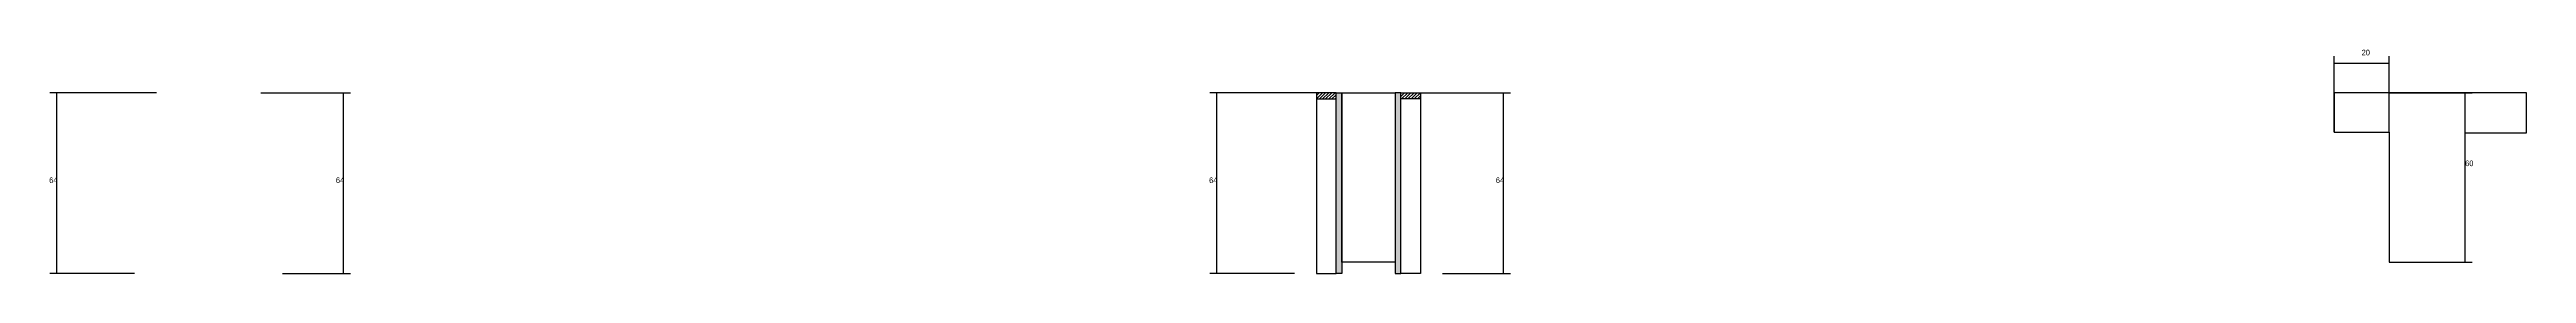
# Model space of a CAD drawing. Header units: metres. Extents: x 3217 to 5468, y 7871 to 9160.
# Drawn here: x 3709 to 5468, y 7871 to 8029 of the extents above; entities that cross this region are included whole.
import ezdxf

# ---------------------------------------------------------------- set-up
doc = ezdxf.new("R2010")
doc.units = ezdxf.units.M
for name, color, linetype in [('CONCRETO', 251, 'Continuous'), ('COTA', 241, 'Continuous'), ('Cota Seção (2x)', 4, 'Continuous'), ('Hachura', 253, 'Continuous'), ('Madeira', 126, 'Continuous'), ('Painéis', 200, 'Continuous')]:
    doc.layers.add(name, color=color, linetype=linetype)

msp = doc.modelspace()

# ---------------------------------------------------------------- hatches: boundary and pattern name
at = {"layer": 'Hachura'}
h = msp.add_hatch(dxfattribs=at)
h.set_pattern_fill('ANSI31', scale=0.5)
h.paths.add_polyline_path([(4622.8, 7994.2), (4622.8, 7998.6), (4622.8, 7998.6), (4608.8, 7998.6), (4608.8, 7998.6), (4608.8, 7994.2), (4608.8, 7994.2), (4622.8, 7994.2)])
h = msp.add_hatch(color=8, dxfattribs=at)
h.dxf.hatch_style = 1
h.paths.add_polyline_path([(4622.8, 7998.6), (4626.8, 7998.6), (4626.8, 7998.6), (4626.8, 7870.6), (4626.8, 7870.6), (4622.8, 7870.6), (4622.8, 7870.6), (4622.8, 7998.6)])
h = msp.add_hatch(color=8, dxfattribs=at)
h.dxf.hatch_style = 1
h.paths.add_polyline_path([(4668.8, 7998.6), (4664.8, 7998.6), (4664.8, 7998.6), (4664.8, 7870.6), (4664.8, 7870.6), (4668.8, 7870.6), (4668.8, 7870.6), (4668.8, 7998.6)])
h = msp.add_hatch(dxfattribs=at)
h.set_pattern_fill('ANSI31', scale=0.5)
h.paths.add_polyline_path([(4668.8, 7994.2), (4668.8, 7998.6), (4668.8, 7998.6), (4682.8, 7998.6), (4682.8, 7998.6), (4682.8, 7994.2), (4682.8, 7994.2), (4668.8, 7994.2)])

# ---------------------------------------------------------------- linework, layer by layer
at = {"layer": 'CONCRETO'}
for points in [[(4626.8, 7998.6), (4626.8, 7998.6), (4664.8, 7998.6), (4664.8, 7970.6), (4664.8, 7970.6), (4664.8, 7878.6), (4626.8, 7878.6), (4626.8, 7998.6)], [(5424.5, 7998.6), (5370.5, 7998.6), (5370.5, 7998.6), (5331.5, 7998.6), (5331.5, 7970.6), (5370.5, 7970.6), (5370.5, 7878.6), (5424.5, 7878.6), (5424.5, 7970.2), (5468.1, 7970.2), (5468.1, 7998.6)]]:
    msp.add_lwpolyline(points, close=True, dxfattribs=at)
at = {"layer": 'COTA'}
for p, q in [((5331.5, 7970.6), (5331.5, 8024.6)), ((5370.5, 7970.6), (5370.5, 8024.6)), ((5331.5, 8019.6), (5370.5, 8019.6)), ((3785.1, 7998.6), (3709.4, 7998.6)), ((3714.4, 7870.6), (3714.4, 7998.6)), ((3859.1, 7998.6), (3923, 7998.6)), ((3918, 7870.6), (3918, 7998.6)), ((4608.8, 7998.6), (4533.1, 7998.6)), ((4538.1, 7870.6), (4538.1, 7998.6)), ((4682.8, 7998.6), (4746.7, 7998.6)), ((4741.7, 7870.6), (4741.7, 7998.6)), ((3769.5, 7870.6), (3709.4, 7870.6)), ((3874.7, 7870.6), (3923, 7870.6)), ((4593.2, 7870.6), (4533.1, 7870.6)), ((4698.4, 7870.6), (4746.7, 7870.6))]:
    msp.add_line(p, q, dxfattribs=at)
at = {"layer": 'Cota Seção (2x)'}
for p, q in [((5370.5, 7998.6), (5429.5, 7998.6)), ((5424.5, 7878.6), (5424.5, 7998.6)), ((5370.5, 7878.6), (5429.5, 7878.6))]:
    msp.add_line(p, q, dxfattribs=at)
at = {"layer": 'Madeira'}
for points in [[(4622.8, 7994.2), (4622.8, 7998.6), (4608.8, 7998.6), (4608.8, 7994.2)], [(4622.8, 7998.6), (4608.8, 7998.6), (4608.8, 7870.6), (4622.8, 7870.6)], [(4668.8, 7994.2), (4668.8, 7998.6), (4682.8, 7998.6), (4682.8, 7994.2)], [(4668.8, 7998.6), (4682.8, 7998.6), (4682.8, 7870.6), (4668.8, 7870.6)]]:
    msp.add_lwpolyline(points, close=True, dxfattribs=at)
at = {"layer": 'Painéis'}
for points in [[(4622.8, 7998.6), (4626.8, 7998.6), (4626.8, 7870.6), (4622.8, 7870.6)], [(4668.8, 7998.6), (4664.8, 7998.6), (4664.8, 7870.6), (4668.8, 7870.6)]]:
    msp.add_lwpolyline(points, close=True, dxfattribs=at)

# ---------------------------------------------------------------- texts
at = {"layer": 'COTA'}
for s, p in [('20', (5351, 8025.1)), ('64', (3708.9, 7934.6)), ('64', (3912.5, 7934.6)), ('64', (4532.6, 7934.6)), ('64', (4736.2, 7934.6))]:
    msp.add_text(s, height=4, dxfattribs=at).set_placement(p)
at = {"layer": 'Cota Seção (2x)'}
msp.add_text('60', height=4, dxfattribs=at).set_placement((5424.5, 7946.6))

doc.saveas('drawing.dxf')
